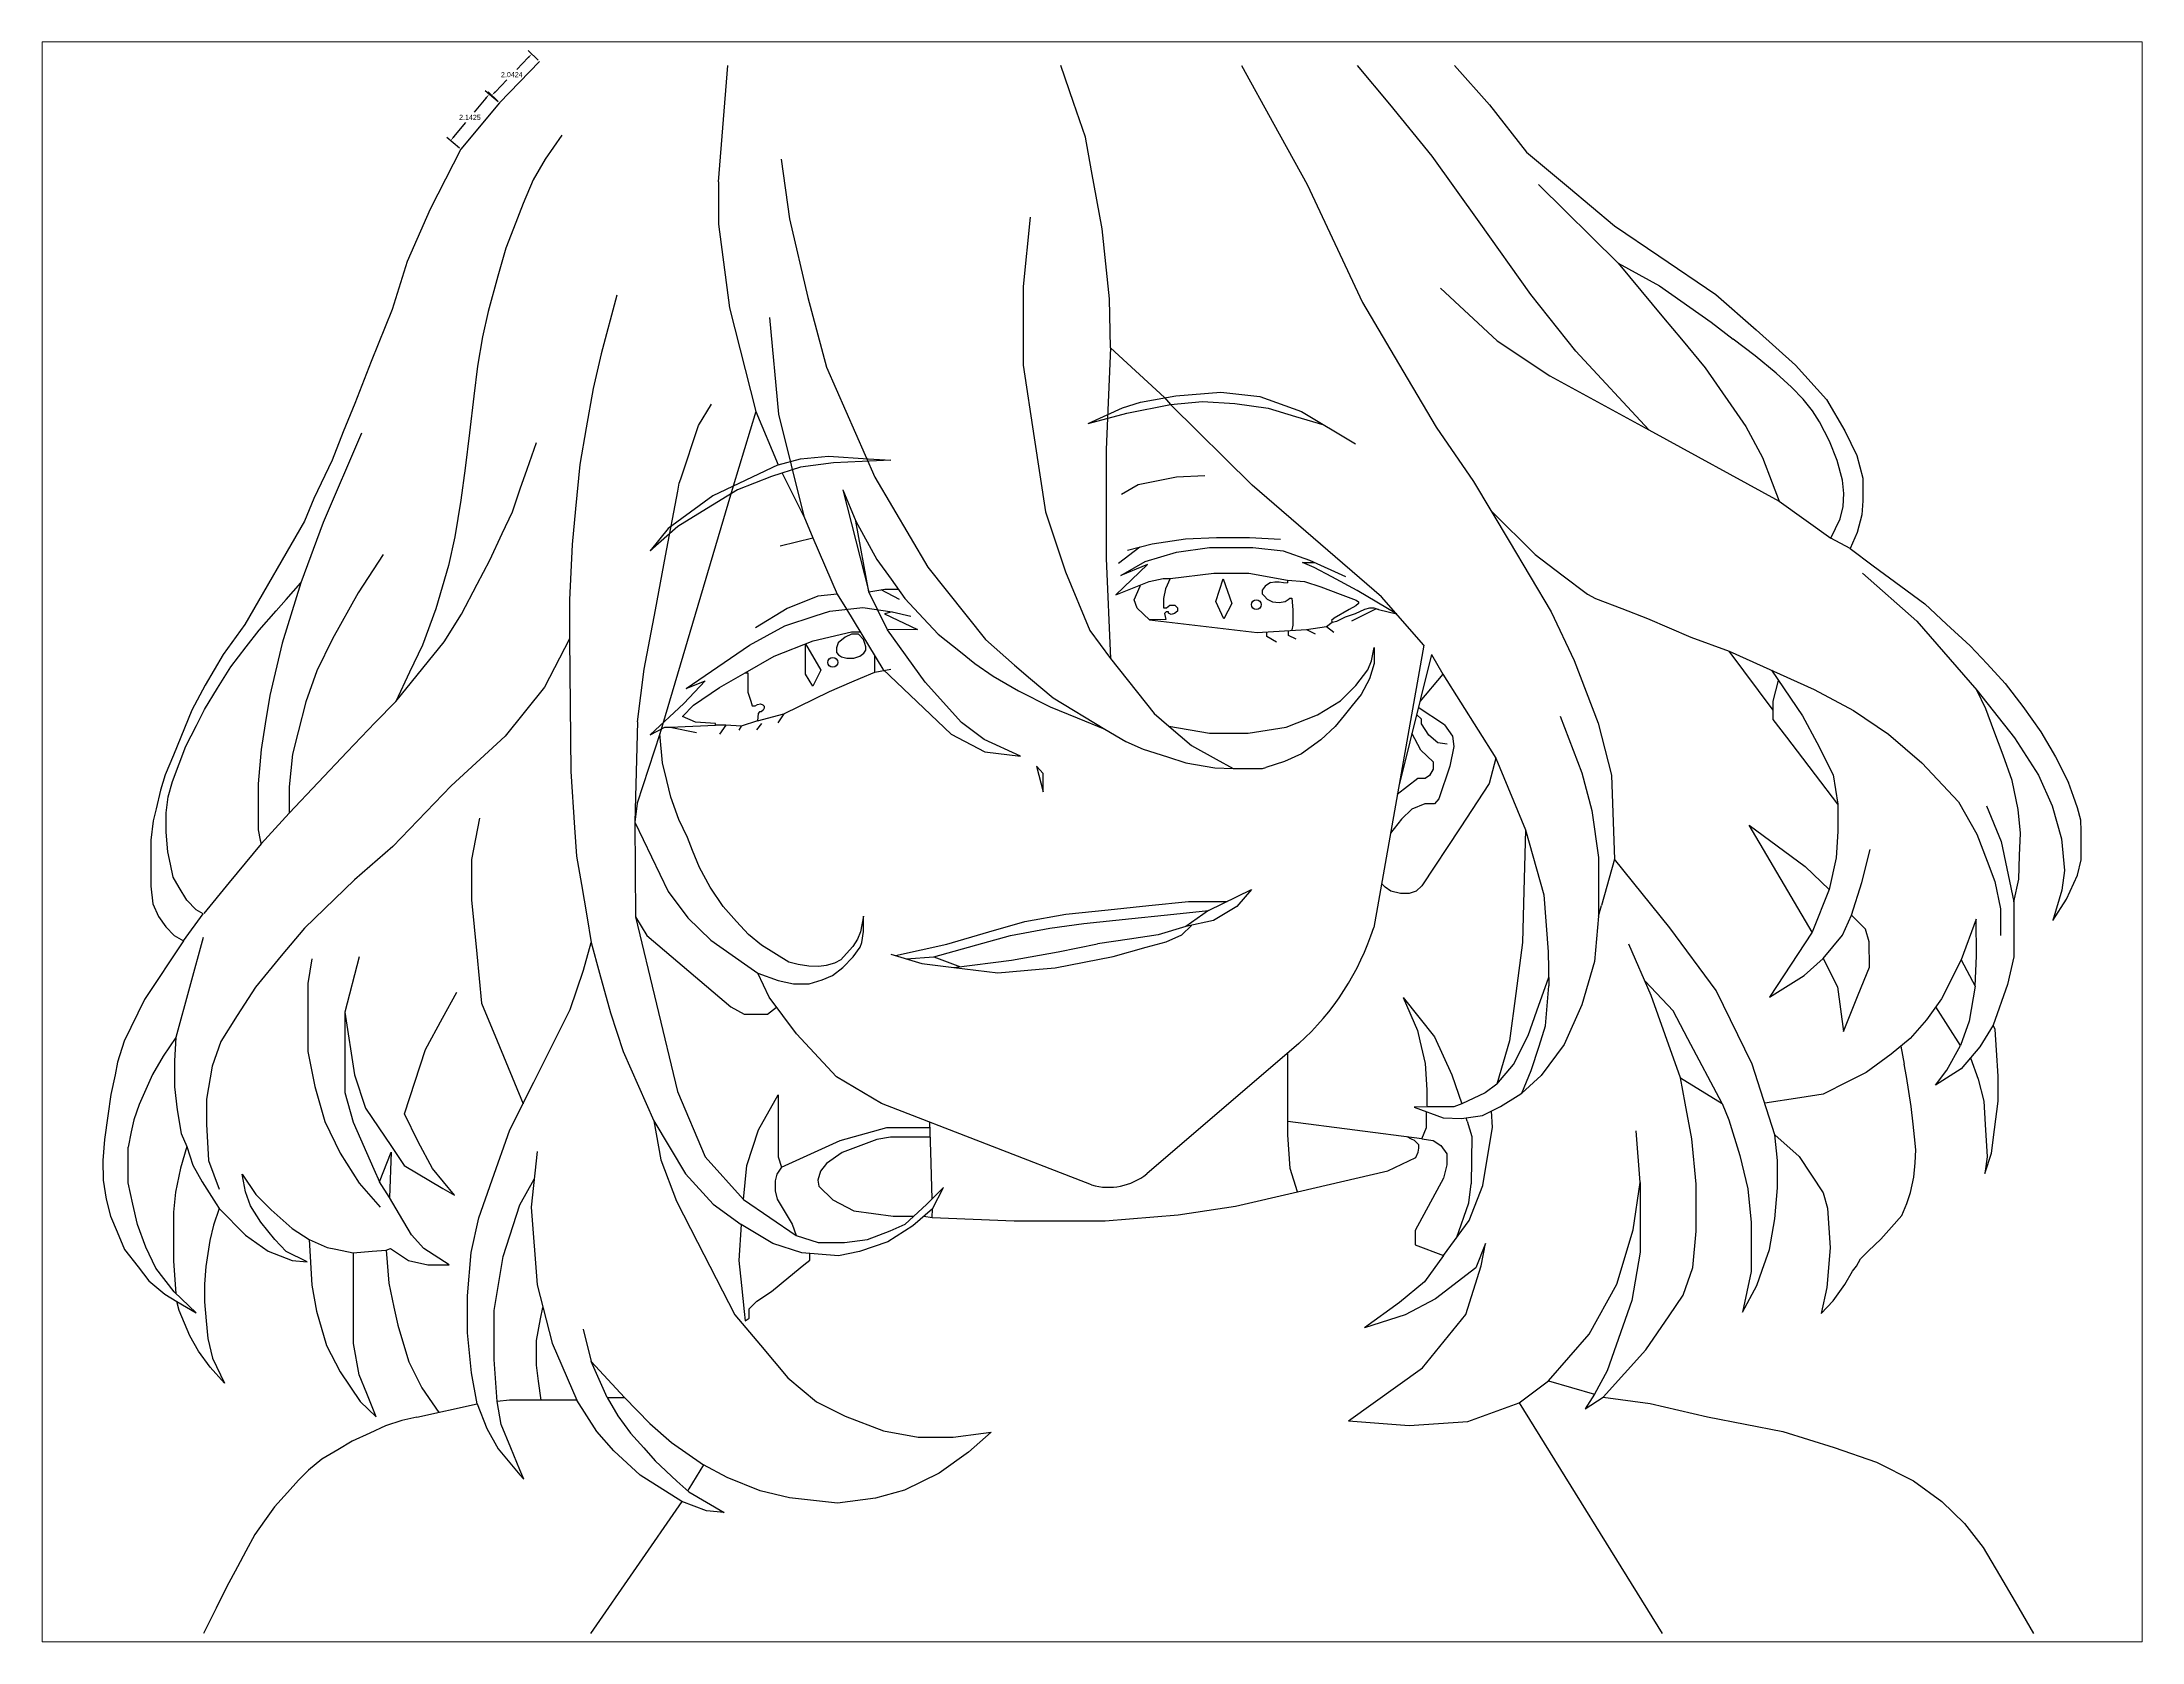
# Paper-space layout 'Layout2' of a CAD drawing. Header units: inches. Extents: x 1.05 to 9.45, y 0.8 to 7.2.
# The model-space entities are those that its viewports show. They can reach past a viewport. Long polylines and large blocks are cut down to what shows.
import ezdxf

# ---------------------------------------------------------------- set-up
doc = ezdxf.new("R2010")
doc.units = ezdxf.units.IN
doc.header["$MEASUREMENT"] = 0
doc.styles.get("Standard").update_dxf_attribs({"font": 'arial.ttf'})
doc.dimstyles.get("Standard").update_dxf_attribs({"dimtxt": 0.18, "dimasz": 0.18, "dimexe": 0.18, "dimexo": 0.0625, "dimgap": 0.09, "dimtad": 0, "dimtih": 1, "dimtoh": 1, "dimdec": 4, "dimzin": 0, "dimdsep": 46, "dimtxsty": 'Standard', "dimcen": 0.09, "dimadec": 0, "dimazin": 0, "dimtfac": 1, "dimtdec": 4, "dimtofl": 0, "dimtmove": 0, "dimatfit": 3, "dimfxl": 1, "dimtolj": 1, "dimtzin": 0, "dimarcsym": 0})

# ---------------------------------------------------------------- blocks, each defined once
blk = doc.blocks.new('*D1')
at = {"color": 0, "lineweight": -2, "transparency": 16777216}
for p, q in [((15.362, 56.277), (14.954, 55.852)), ((15.715, 56.187), (15.357, 56.531)), ((14.196, 55.064), (14.604, 55.489)), ((14.299, 54.715), (13.941, 55.059))]:
    blk.add_line(p, q, dxfattribs=at)
at = {"color": 0, "transparency": 16777216}
for points in [[(15.34, 56.297), (15.384, 56.256), (15.487, 56.406)], [(14.174, 55.085), (14.217, 55.043), (14.071, 54.935)]]:
    blk.add_solid(points, dxfattribs=at)
at = {"layer": 'Defpoints', "color": 0, "transparency": 16777216}
for p in [(15.76, 56.143), (14.071, 54.935), (14.344, 54.671)]:
    blk.add_point(p, dxfattribs=at)
at = {"color": 0, "transparency": 16777216, "insert": (14.779, 55.67), "char_height": 0.18, "attachment_point": 5}
blk.add_mtext('\\A1;2.0424', dxfattribs=at)
blk = doc.blocks.new('*D2')
at = {"color": 0, "lineweight": -2, "transparency": 16777216}
for p, q in [((13.862, 54.838), (13.443, 54.335)), ((14.296, 54.711), (13.838, 55.092)), ((12.722, 53.468), (13.141, 53.971)), ((12.927, 53.064), (12.469, 53.444))]:
    blk.add_line(p, q, dxfattribs=at)
at = {"color": 0, "transparency": 16777216}
for points in [[(13.839, 54.858), (13.885, 54.819), (13.977, 54.977)], [(12.699, 53.487), (12.745, 53.448), (12.607, 53.329)]]:
    blk.add_solid(points, dxfattribs=at)
at = {"layer": 'Defpoints', "color": 0, "transparency": 16777216}
for p in [(14.344, 54.671), (12.607, 53.329), (12.975, 53.024)]:
    blk.add_point(p, dxfattribs=at)
at = {"color": 0, "transparency": 16777216, "insert": (13.292, 54.153), "char_height": 0.18, "attachment_point": 5}
blk.add_mtext('\\A1;2.1425', dxfattribs=at)

msp = doc.modelspace()

# ---------------------------------------------------------------- linework, layer by layer
for p, q in [((15.76028, 56.14325), (14.34428, 54.67145)), ((22.11616, 51.86545), (22.44799, 55.99984)), ((34.72429, 54.68598), (34.27507, 55.99984)), ((40.69304, 55.99984), (41.8365, 53.91737)), ((45.95261, 54.61673), (44.81331, 55.99984)), ((48.24925, 55.99984), (49.49999, 54.60054)), ((14.34428, 54.67145), (12.97479, 53.0238)), ((35.14652, 53.45105), (34.72429, 54.68598)), ((47.46467, 52.78106), (45.95261, 54.61673)), ((49.49999, 54.60054), (50.80857, 52.92285)), ((41.8365, 53.91737), (43.01841, 51.76488)), ((12.97479, 53.0238), (11.87477, 50.89593)), ((16.55149, 53.51847), (15.96177, 52.66712)), ((35.36678, 52.25841), (35.14652, 53.45105)), ((15.96177, 52.66712), (15.53758, 51.93883)), ((24.34293, 52.67348), (24.64092, 50.54623)), ((35.74816, 50.19328), (35.36678, 52.25841)), ((49.1291, 50.44245), (47.46467, 52.78106)), ((50.80857, 52.92285), (52.29918, 51.67337)), ((15.53758, 51.93883), (15.18129, 51.09892)), ((22.11616, 51.86545), (22.1155, 50.35895)), ((43.01841, 51.76488), (44.9842, 47.57765)), ((51.23725, 51.76926), (54.07148, 48.97195)), ((52.29918, 51.67337), (53.93888, 50.29891)), ((11.87477, 50.89593), (11.06931, 49.03294)), ((15.18129, 51.09892), (14.83359, 50.20634)), ((14.83359, 50.20634), (14.56225, 49.50977)), ((22.1155, 50.35895), (22.50807, 47.38538)), ((24.64092, 50.54623), (25.29021, 47.7572)), ((33.18826, 50.61572), (32.93757, 48.14595)), ((35.99985, 47.707), (35.74816, 50.19328)), ((50.96337, 47.86518), (49.1291, 50.44245)), ((53.93888, 50.29891), (55.50773, 49.23449)), ((14.56225, 49.50977), (14.28561, 48.51425)), ((55.50773, 49.23449), (57.53268, 47.86063)), ((11.06931, 49.03294), (10.52614, 47.33476)), ((14.28561, 48.51425), (13.93708, 47.26005)), ((54.07148, 48.97195), (55.53992, 48.17292)), ((54.07148, 48.97195), (55.68192, 47.03793)), ((18.50424, 47.84579), (17.95407, 45.7511)), ((25.29021, 47.7572), (25.95477, 45.2854)), ((32.93757, 48.14595), (32.93757, 45.35403)), ((47.75405, 48.08348), (49.77207, 46.22174)), ((52.56098, 45.85306), (50.96337, 47.86518)), ((55.53992, 48.17292), (57.36731, 46.88468)), ((57.53268, 47.86063), (58.97114, 46.60597)), ((10.52614, 47.33476), (9.78915, 45.48157)), ((13.93708, 47.26005), (13.74427, 46.36251)), ((22.50807, 47.38538), (23.44174, 43.71117)), ((23.92433, 47.05167), (24.25557, 43.61702)), ((36.03824, 45.9752), (35.99985, 47.707)), ((44.9842, 47.57765), (46.26155, 45.41831)), ((55.68192, 47.03793), (56.31366, 46.27926)), ((13.74427, 46.36251), (13.55989, 45.32081)), ((56.31366, 46.27926), (57.15895, 45.26412)), ((57.36731, 46.88468), (58.14961, 46.27564)), ((58.93505, 45.68463), (58.14961, 46.27564)), ((58.97114, 46.60597), (60.36218, 45.35284)), ((17.95407, 45.7511), (17.66269, 44.52512)), ((36.03824, 45.9752), (35.88663, 42.35969)), ((36.03824, 45.9752), (37.95552, 44.20819)), ((49.77207, 46.22174), (51.63485, 44.98059)), ((55.15239, 43.05756), (52.56098, 45.85306)), ((59.68078, 45.0698), (58.93505, 45.68463)), ((9.78915, 45.48157), (9.19915, 43.998)), ((13.55989, 45.32081), (13.43021, 44.25107)), ((25.95477, 45.2854), (27.6757, 41.37792)), ((32.93757, 45.35403), (33.33152, 42.77687)), ((46.26155, 45.41831), (47.5984, 43.1584)), ((51.63485, 44.98059), (55.15239, 43.05756)), ((57.15895, 45.26412), (58.07185, 43.94054)), ((60.22021, 44.57027), (59.68078, 45.0698)), ((60.36218, 45.35284), (61.45908, 44.1349)), ((9.19915, 43.998), (8.79537, 42.98269)), ((13.43021, 44.25107), (13.27275, 42.95227)), ((17.66269, 44.52512), (17.42022, 43.1234)), ((36.46045, 43.83432), (37.1097, 44.03496)), ((37.1097, 44.03496), (38.35693, 44.26976)), ((37.95552, 44.20819), (38.17105, 43.95882)), ((38.17105, 43.95882), (39.30673, 44.06959)), ((38.35693, 44.26976), (39.96006, 44.39201)), ((39.30673, 44.06959), (40.45527, 43.99453)), ((39.96006, 44.39201), (41.34441, 44.24578)), ((41.34441, 44.24578), (42.81879, 43.70585)), ((60.63284, 44.14156), (60.22021, 44.57027)), ((60.96995, 43.72902), (60.63284, 44.14156)), ((61.45908, 44.1349), (62.12088, 43.02025)), ((21.41045, 43.21446), (21.87111, 43.96475)), ((23.44174, 43.71117), (22.6412, 41.05994)), ((23.44174, 43.71117), (24.23467, 41.81803)), ((24.25557, 43.61702), (25.14577, 39.99615)), ((35.24738, 43.27936), (36.46045, 43.83432)), ((35.24738, 43.27936), (36.61737, 43.64961)), ((36.61737, 43.64961), (38.17105, 43.95882)), ((41.07325, 41.08879), (38.17105, 43.95882)), ((40.45527, 43.99453), (41.64357, 43.82676)), ((41.64357, 43.82676), (42.61099, 43.53537)), ((42.61099, 43.53537), (43.60896, 43.23478)), ((42.81879, 43.70585), (44.74336, 42.55851)), ((58.07185, 43.94054), (58.59709, 43.17902)), ((61.21993, 43.34422), (60.96995, 43.72902)), ((61.56533, 42.6537), (61.21993, 43.34422)), ((9.4372, 42.9351), (8.07737, 39.76396)), ((8.79537, 42.98269), (8.3975, 41.98226)), ((13.27275, 42.95227), (13.12027, 41.69443)), ((15.3233, 41.66279), (15.6512, 42.61074)), ((17.42022, 43.1234), (17.19683, 41.83197)), ((20.7777, 41.32325), (21.41045, 43.21446)), ((33.33152, 42.77687), (33.73371, 40.1458)), ((47.5984, 43.1584), (48.92965, 41.22816)), ((55.15239, 43.05756), (59.78701, 40.52382)), ((58.59709, 43.17902), (59.1913, 42.07817)), ((61.83925, 41.96707), (61.56533, 42.6537)), ((62.12088, 43.02025), (62.53954, 42.14752)), ((8.3975, 41.98226), (7.75499, 40.61944)), ((17.19683, 41.83197), (17.044, 40.24859)), ((24.23467, 41.81803), (21.9201, 40.71688)), ((24.23467, 41.81803), (25.02825, 42.03163)), ((25.02825, 42.03163), (26.02804, 42.12637)), ((26.20162, 41.88349), (25.02993, 41.72735)), ((26.02804, 42.12637), (27.43407, 42.03095)), ((28.23826, 41.97638), (26.20162, 41.88349)), ((27.43407, 42.03095), (28.23826, 41.97638)), ((35.88663, 42.35969), (35.88663, 41.0198)), ((59.1913, 42.07817), (59.5388, 41.17146)), ((62.02968, 41.26531), (61.83925, 41.96707)), ((62.53954, 42.14752), (62.75166, 41.33987)), ((13.12027, 41.69443), (12.96807, 40.55586)), ((15.07982, 40.95893), (15.3233, 41.66279)), ((22.6412, 41.05994), (20.03024, 32.26051)), ((20.67076, 40.87963), (20.72436, 41.16384)), ((20.72436, 41.16384), (20.7777, 41.32325)), ((23.99711, 41.40641), (22.79834, 40.92834)), ((25.02993, 41.72735), (23.99711, 41.40641)), ((25.14577, 39.99615), (24.38088, 41.52566)), ((27.6757, 41.37792), (29.54711, 38.18566)), ((35.88663, 41.0198), (35.89014, 38.4927)), ((36.43317, 40.77785), (37.02117, 41.11689)), ((37.02117, 41.11689), (38.3781, 41.38812)), ((38.3781, 41.38812), (39.39389, 41.43681)), ((45.65804, 37.12783), (41.07325, 41.08879)), ((48.92965, 41.22816), (50.196, 39.10321)), ((59.5388, 41.17146), (59.78701, 40.52382)), ((62.07742, 40.7968), (62.02968, 41.26531)), ((62.75166, 41.33987), (62.75166, 40.53223)), ((7.75499, 40.61944), (7.41883, 39.81428)), ((12.96807, 40.55586), (12.75048, 39.26397)), ((14.79802, 40.14426), (15.07982, 40.95893)), ((20.23711, 38.58054), (20.67076, 40.87963)), ((21.9201, 40.71688), (20.33425, 39.55018)), ((22.79834, 40.92834), (21.53888, 40.15527)), ((26.53117, 40.92975), (27.45676, 37.30559)), ((26.53117, 40.92975), (26.99186, 39.81848)), ((59.78701, 40.52382), (61.62038, 39.21178)), ((61.94853, 39.89293), (62.05071, 40.33759)), ((62.05071, 40.33759), (62.07742, 40.7968)), ((62.75166, 40.53223), (62.72151, 40.034)), ((7.41883, 39.81428), (5.29679, 36.13962)), ((8.07737, 39.76396), (7.28833, 37.62217)), ((14.43992, 39.37921), (14.79802, 40.14426)), ((17.044, 40.24859), (16.92227, 38.98739)), ((20.67559, 39.62537), (19.69552, 38.7577)), ((20.33425, 39.55018), (19.69552, 38.7577)), ((21.53888, 40.15527), (20.67559, 39.62537)), ((25.14577, 39.99615), (25.46477, 39.22104)), ((26.99186, 39.81848), (27.7424, 38.4579)), ((27.45676, 37.30559), (26.99186, 39.81848)), ((33.73371, 40.1458), (34.44175, 38.01628)), ((49.56282, 40.16568), (51.11417, 38.62965)), ((61.62038, 39.21178), (61.78491, 39.55331)), ((61.78491, 39.55331), (61.94853, 39.89293)), ((62.72151, 40.034), (62.55065, 39.41417)), ((12.75048, 39.26397), (12.53124, 38.24141)), ((13.99826, 38.43564), (14.43992, 39.37921)), ((16.92227, 38.98739), (16.83158, 37.01937)), ((24.30858, 38.93514), (25.46477, 39.22104)), ((25.46477, 39.22104), (26.33242, 37.22688)), ((36.32422, 38.32503), (37.07827, 38.89794)), ((36.63988, 38.7884), (37.51667, 39.00747)), ((37.51667, 39.00747), (38.69854, 39.18478)), ((38.38059, 38.70971), (39.56045, 38.88049)), ((38.69854, 39.18478), (39.80727, 39.23272)), ((39.56045, 38.88049), (41.09834, 38.88049)), ((39.80727, 39.23272), (40.96948, 39.23272)), ((40.96948, 39.23272), (42.07443, 39.17212)), ((41.09834, 38.88049), (42.17241, 38.76663)), ((50.196, 39.10321), (51.69239, 36.59223)), ((62.30384, 38.83861), (61.62038, 39.21178)), ((62.55065, 39.41417), (62.30384, 38.83861)), ((62.30384, 38.83861), (63.12366, 38.23165)), ((10.20744, 38.62999), (9.32258, 37.26554)), ((12.53124, 38.24141), (12.07636, 36.69813)), ((13.54675, 37.57215), (13.99826, 38.43564)), ((19.87702, 36.67144), (20.23711, 38.58054)), ((27.7424, 38.4579), (28.2475, 37.75015)), ((29.54711, 38.18566), (31.59893, 35.613)), ((35.89014, 38.4927), (36.03736, 34.93877)), ((36.2243, 37.19708), (37.3472, 38.27869)), ((36.4033, 37.88834), (37.26582, 38.38441)), ((37.3472, 38.27869), (36.4033, 37.88834)), ((37.26582, 38.38441), (38.38059, 38.70971)), ((42.17241, 38.76663), (43.10817, 38.43443)), ((43.27593, 38.16693), (42.85651, 38.34585)), ((42.85651, 38.34585), (43.30051, 38.34585)), ((43.10817, 38.43443), (44.38203, 37.84773)), ((43.89807, 37.83256), (43.27593, 38.16693)), ((51.11417, 38.62965), (52.06857, 37.90584)), ((63.12366, 38.23165), (64.10807, 37.50284)), ((7.28833, 37.62217), (6.62291, 35.48524)), ((6.768, 37.03426), (7.28833, 37.62217)), ((12.99013, 36.50766), (13.54675, 37.57215)), ((27.45676, 37.30559), (28.02367, 37.39775)), ((27.7679, 36.67495), (27.45676, 37.30559)), ((28.54846, 37.0306), (27.89621, 37.37703)), ((28.02367, 37.39775), (28.49899, 37.39775)), ((28.2475, 37.75015), (28.73686, 37.06444)), ((34.44175, 38.01628), (35.30333, 35.92808)), ((36.2243, 37.19708), (37.41456, 37.67759)), ((36.87663, 37.02685), (37.08746, 37.50864)), ((37.08746, 37.50864), (37.10707, 37.55345)), ((37.41456, 37.67759), (37.91288, 37.77556)), ((37.91288, 37.77556), (38.15796, 37.77556)), ((37.99457, 37.40815), (37.92009, 37.07218)), ((38.15796, 37.77556), (37.99457, 37.40815)), ((38.15796, 37.77556), (39.71081, 37.97098)), ((39.71081, 37.97098), (40.95577, 37.97098)), ((39.7829, 36.95985), (40.04184, 37.76858)), ((40.04184, 37.76858), (40.34395, 36.89514)), ((40.95577, 37.97098), (42.32361, 37.72418)), ((41.52792, 37.50118), (41.42972, 37.36686)), ((41.42972, 37.36686), (41.42972, 37.23255)), ((41.72434, 37.63283), (41.52792, 37.50118)), ((41.72434, 37.63283), (41.88025, 37.65598)), ((41.88025, 37.65598), (42.03233, 37.65598)), ((42.03233, 37.65598), (42.18764, 37.63658)), ((42.18764, 37.63658), (42.33001, 37.6285)), ((42.32361, 37.72418), (42.9285, 37.66987)), ((42.32361, 37.72418), (42.33001, 37.6285)), ((42.9285, 37.66987), (43.50321, 37.48694)), ((43.50321, 37.48694), (44.19873, 37.22352)), ((44.79856, 37.34859), (43.89807, 37.83256)), ((46.18947, 36.51972), (44.79856, 37.34859)), ((52.06857, 37.90584), (52.97364, 37.21943)), ((62.74869, 37.97247), (64.67081, 36.25911)), ((64.10807, 37.50284), (64.95133, 36.87852)), ((5.80406, 35.94514), (6.4141, 36.6344)), ((6.4141, 36.6344), (6.768, 37.03426)), ((9.32258, 37.26554), (8.41772, 35.63934)), ((12.07636, 36.69813), (11.60511, 35.41414)), ((16.83158, 37.01937), (16.83158, 35.63202)), ((19.47922, 34.56236), (19.87702, 36.67144)), ((24.55447, 36.70995), (23.43382, 36.03148)), ((25.64279, 37.15149), (24.55447, 36.70995)), ((25.55577, 36.44836), (26.07838, 36.6188)), ((26.33242, 37.22688), (25.64279, 37.15149)), ((26.07838, 36.6188), (27.24592, 36.75075)), ((26.33242, 37.22688), (26.66215, 36.68477)), ((26.66215, 36.68477), (27.9561, 34.55738)), ((27.24592, 36.75075), (28.28987, 36.59915)), ((28.12292, 35.95535), (27.7679, 36.67495)), ((28.28987, 36.59915), (28.00881, 36.52781)), ((28.28987, 36.59915), (28.95016, 36.44309)), ((28.73686, 37.06444), (29.40402, 36.35707)), ((36.98327, 36.71974), (36.87663, 37.02685)), ((37.42492, 36.30629), (36.98327, 36.71974)), ((37.92009, 37.07218), (37.92009, 36.73503)), ((37.92009, 36.73503), (38.03253, 36.73503)), ((38.01004, 36.59376), (37.95864, 36.53275)), ((38.10321, 36.59376), (38.01004, 36.59376)), ((38.03253, 36.73503), (38.14176, 36.83457)), ((38.10321, 36.55201), (38.10321, 36.59376)), ((38.19317, 36.50064), (38.10321, 36.55201)), ((38.14176, 36.83457), (38.32489, 36.83457)), ((38.42127, 36.61623), (38.31525, 36.53917)), ((38.32489, 36.83457), (38.42127, 36.74146)), ((38.42127, 36.74146), (38.42127, 36.61623)), ((40.06342, 36.3452), (39.7829, 36.95985)), ((40.34395, 36.89514), (40.06342, 36.3452)), ((41.42972, 37.23255), (41.50208, 37.1499)), ((41.50208, 37.1499), (41.59911, 37.03906)), ((41.59911, 37.03906), (41.78637, 36.94843)), ((41.78637, 36.94843), (42.02397, 36.92992)), ((42.02397, 36.92992), (42.24308, 36.96439)), ((42.24308, 36.96439), (42.34654, 37.03536)), ((42.34654, 37.03536), (42.40752, 37.07719)), ((42.40752, 37.07719), (42.47841, 37.07719)), ((42.47841, 37.07719), (42.47841, 37.07719)), ((42.47841, 37.07719), (42.5094, 36.66038)), ((42.5094, 36.66038), (42.5094, 36.41294)), ((44.518, 36.67294), (43.97917, 36.37281)), ((44.19873, 37.22352), (44.76567, 37.00881)), ((44.3852, 36.41619), (44.7451, 36.54069)), ((44.75151, 36.803), (44.518, 36.67294)), ((45.4725, 36.7044), (44.59582, 36.26544)), ((44.7451, 36.54069), (45.07039, 36.68826)), ((44.8406, 36.88916), (44.75151, 36.803)), ((44.76567, 37.00881), (44.8406, 36.95522)), ((44.8406, 36.95522), (44.8406, 36.88916)), ((45.07039, 36.68826), (45.24341, 36.73437)), ((45.24341, 36.73437), (45.39014, 36.73437)), ((45.39014, 36.73437), (45.55485, 36.67442)), ((45.55485, 36.67442), (45.4725, 36.7044)), ((45.55485, 36.67442), (46.18947, 36.51972)), ((47.16368, 35.40854), (45.65804, 37.12783)), ((51.69239, 36.59223), (52.50315, 34.86627)), ((52.97364, 37.21943), (53.25646, 37.0723)), ((53.25646, 37.0723), (54.1912, 36.71573)), ((54.1912, 36.71573), (55.11348, 36.36391)), ((64.95133, 36.87852), (65.73109, 36.15569)), ((5.29679, 36.13962), (4.53104, 35.08416)), ((5.35075, 35.356), (5.80406, 35.94514)), ((12.37528, 35.52578), (12.99013, 36.50766)), ((23.21422, 35.41457), (24.47593, 36.09619)), ((24.47593, 36.09619), (25.55577, 36.44836)), ((25.4766, 35.56557), (26.83733, 35.88891)), ((26.83733, 35.80594), (26.61369, 35.69418)), ((26.83733, 35.88891), (27.14622, 35.88891)), ((27.0904, 35.80594), (26.83733, 35.80594)), ((27.26684, 35.61442), (27.0904, 35.80594)), ((28.00881, 36.52781), (29.18215, 35.96599)), ((29.18215, 35.96599), (28.12292, 35.95535)), ((29.46373, 34.093), (28.12292, 35.95535)), ((29.40402, 36.35707), (29.92238, 35.80746)), ((29.92238, 35.80746), (30.71115, 35.17259)), ((35.30333, 35.92808), (36.03736, 34.93877)), ((38.0004, 36.32083), (37.42492, 36.30629)), ((37.42492, 36.30629), (41.24927, 35.86359)), ((37.95864, 36.53275), (38.0004, 36.32083)), ((38.31525, 36.53917), (38.19317, 36.50064)), ((41.24927, 35.86359), (42.99537, 35.96392)), ((41.59482, 35.71424), (41.59482, 35.88345)), ((42.36021, 35.75143), (42.36021, 35.92743)), ((42.47689, 35.95713), (42.47215, 35.93386)), ((42.5094, 36.11668), (42.47689, 35.95713)), ((42.5094, 36.41294), (42.5094, 36.11668)), ((42.99537, 35.96392), (43.70968, 36.07503)), ((42.99537, 35.96392), (43.30366, 35.81783)), ((43.70968, 36.07503), (43.91458, 36.22251)), ((43.70968, 36.07503), (43.97369, 35.87713)), ((43.97917, 36.37281), (43.89267, 36.2828)), ((43.89267, 36.2828), (43.91458, 36.22251)), ((43.91458, 36.22251), (44.07838, 36.26401)), ((44.07838, 36.26401), (44.3852, 36.41619)), ((55.11348, 36.36391), (56.64759, 35.69423)), ((64.67081, 36.25911), (66.80073, 33.81888)), ((65.73109, 36.15569), (66.56081, 35.38654)), ((4.53104, 35.08416), (3.88561, 33.99529)), ((4.7981, 34.63778), (5.35075, 35.356)), ((6.62291, 35.48524), (6.1862, 33.6278)), ((8.41772, 35.63934), (7.85967, 34.49958)), ((10.66465, 33.41539), (12.37528, 35.52578)), ((11.60511, 35.41414), (11.1502, 34.44732)), ((16.83158, 35.63202), (15.93614, 33.91611)), ((16.83158, 35.63202), (16.87602, 30.93017)), ((20.97498, 33.86956), (23.21422, 35.41457)), ((24.09496, 35.0185), (25.4766, 35.56557)), ((25.20541, 34.3772), (25.20541, 35.4582)), ((25.20541, 35.4582), (25.75759, 34.51962)), ((26.3724, 35.50007), (26.31482, 35.3215)), ((26.31482, 35.3215), (26.31482, 35.15528)), ((26.31482, 35.15528), (26.3795, 35.06986)), ((26.61369, 35.69418), (26.3724, 35.50007)), ((26.3795, 35.06986), (26.48806, 34.99137)), ((27.13484, 35.01907), (27.28036, 35.12296)), ((27.31039, 35.47618), (27.26684, 35.61442)), ((27.28036, 35.12296), (27.34966, 35.23608)), ((27.34966, 35.35151), (27.31039, 35.47618)), ((27.34966, 35.23608), (27.34966, 35.35151)), ((30.71115, 35.17259), (31.22647, 34.7578)), ((31.59893, 35.613), (32.62484, 34.69952)), ((41.93765, 35.51768), (41.59482, 35.71424)), ((42.62863, 35.62658), (42.36021, 35.75143)), ((45.31151, 34.85659), (45.40048, 35.32547)), ((47.16368, 35.40854), (45.38704, 25.38853)), ((45.40048, 35.32547), (45.40048, 34.75957)), ((47.43429, 35.08123), (46.27536, 30.39854)), ((47.43429, 35.08123), (47.83854, 34.38679)), ((56.64759, 35.69423), (58.00332, 35.19503)), ((58.00332, 35.19503), (61.02146, 33.84238)), ((59.57459, 33.09819), (58.00332, 35.19503)), ((66.56081, 35.38654), (67.17595, 34.75377)), ((4.3326, 33.87919), (4.7981, 34.63778)), ((7.85967, 34.49958), (7.46276, 33.39876)), ((11.1502, 34.44732), (10.66465, 33.41539)), ((19.23846, 32.68483), (19.47922, 34.56236)), ((22.1512, 33.90623), (23.0621, 34.42747)), ((23.0621, 34.42747), (24.09496, 35.0185)), ((23.0621, 34.42747), (23.15498, 34.42747)), ((23.15498, 34.42747), (23.15498, 33.73843)), ((25.47259, 33.94996), (25.20541, 34.3772)), ((25.75759, 34.51962), (25.47259, 33.94996)), ((26.48806, 34.99137), (26.67517, 34.95212)), ((26.67517, 34.95212), (26.92464, 34.95212)), ((26.92464, 34.95212), (27.13484, 35.01907)), ((27.16614, 34.24262), (27.67052, 34.45735)), ((27.67052, 34.45735), (27.67052, 35.0269)), ((27.67052, 34.45735), (28.24167, 34.56373)), ((27.9561, 34.55738), (30.37599, 32.25469)), ((31.22647, 34.7578), (31.87347, 34.31119)), ((31.87347, 34.31119), (32.77283, 33.79435)), ((32.62484, 34.69952), (33.19488, 34.2204)), ((36.03736, 34.93877), (37.58421, 32.98753)), ((44.75338, 33.98348), (45.18209, 34.53322)), ((45.18209, 34.53322), (45.31151, 34.85659)), ((45.40048, 34.75957), (45.23871, 34.21793)), ((47.83854, 34.38679), (47.02022, 33.40816)), ((47.83854, 34.38679), (49.71942, 31.39306)), ((52.50315, 34.86627), (53.36193, 32.63598)), ((59.51239, 34.51871), (60.60877, 32.89911)), ((67.17595, 34.75377), (67.80902, 34.04572)), ((3.88561, 33.99529), (3.42061, 33.09772)), ((3.86805, 33.12217), (4.3326, 33.87919)), ((6.1862, 33.6278), (6.02381, 32.61866)), ((15.93614, 33.91611), (14.54025, 32.1832)), ((21.64189, 34.14215), (20.88648, 33.34169)), ((20.97498, 33.86956), (21.64189, 34.14215)), ((21.23293, 33.2804), (22.1512, 33.90623)), ((23.15498, 33.73843), (23.26214, 33.42069)), ((24.43686, 32.97164), (26.05638, 33.77015)), ((26.05638, 33.77015), (26.85595, 34.11056)), ((26.85595, 34.11056), (27.16614, 34.24262)), ((29.46373, 34.093), (30.75323, 32.66891)), ((32.77283, 33.79435), (33.90245, 33.22253)), ((33.19488, 34.2204), (34.00627, 33.53841)), ((44.20334, 33.43376), (44.75338, 33.98348)), ((44.93943, 33.66012), (44.62396, 33.27207)), ((45.23871, 34.21793), (44.93943, 33.66012)), ((59.57459, 33.4268), (59.75439, 34.16121)), ((61.02146, 33.84238), (62.41928, 33.08692)), ((66.80073, 33.81888), (68.13716, 32.11911)), ((67.12839, 33.15418), (66.80073, 33.81888)), ((67.80902, 34.04572), (68.43361, 33.23256)), ((3.42061, 33.09772), (2.76196, 31.50302)), ((3.58045, 32.55573), (3.86805, 33.12217)), ((7.46276, 33.39876), (7.19449, 32.33587)), ((9.9311, 32.66282), (10.66465, 33.41539)), ((20.88648, 33.34169), (19.69422, 32.23197)), ((20.83999, 32.8734), (21.23293, 33.2804)), ((21.30795, 32.67704), (20.83999, 32.8734)), ((23.26214, 33.42069), (23.31666, 33.25905)), ((23.31666, 33.25905), (23.42289, 33.25905)), ((23.42289, 33.25905), (23.50506, 33.30287)), ((23.50506, 33.30287), (23.60859, 33.32496)), ((23.52578, 32.98722), (23.50833, 32.72345)), ((23.50833, 32.72345), (24.43686, 32.97164)), ((23.57725, 33.03867), (23.52578, 32.98722)), ((23.63991, 33.03867), (23.57725, 33.03867)), ((23.60859, 33.32496), (23.69363, 33.29812)), ((23.70929, 33.10353), (23.63991, 33.03867)), ((23.69363, 33.29812), (23.73839, 33.24444)), ((23.73839, 33.17063), (23.70929, 33.10353)), ((23.73839, 33.24444), (23.73839, 33.17063)), ((24.43686, 32.97164), (24.22092, 32.65871)), ((33.90245, 33.22253), (34.86097, 32.83087)), ((34.00627, 33.53841), (35.83835, 32.4315)), ((34.86097, 32.83087), (35.83835, 32.4315)), ((37.58421, 32.98753), (38.10702, 32.53964)), ((42.2782, 32.50407), (43.39446, 32.94062)), ((43.39446, 32.94062), (44.20334, 33.43376)), ((44.33197, 32.91291), (44.01482, 32.5228)), ((44.62396, 33.27207), (44.33197, 32.91291)), ((47.08151, 32.78745), (46.90631, 32.94792)), ((47.90466, 32.58059), (46.96798, 33.19709)), ((52.00587, 32.88883), (52.77992, 30.88229)), ((59.57459, 32.76958), (59.57459, 33.4268)), ((60.60877, 32.89911), (61.12469, 31.95426)), ((62.41928, 33.08692), (63.66812, 32.25102)), ((67.41169, 32.3823), (67.12839, 33.15418)), ((68.43361, 33.23256), (69.07576, 32.33787)), ((3.20751, 31.82122), (3.58045, 32.55573)), ((6.02381, 32.61866), (5.87684, 31.7053)), ((7.19449, 32.33587), (6.99264, 31.53612)), ((8.93831, 31.61842), (9.9311, 32.66282)), ((14.54025, 32.1832), (12.63071, 30.4161)), ((19.23846, 32.68483), (19.15265, 29.12965)), ((20.03024, 32.26051), (19.23354, 29.8054)), ((19.69422, 32.23197), (20.21299, 32.50485)), ((20.12481, 31.23145), (20.03024, 32.26051)), ((20.21299, 32.50485), (20.40412, 32.50485)), ((20.40412, 32.50485), (22.01503, 32.56818)), ((20.40412, 32.50485), (21.33244, 32.30474)), ((22.01503, 32.6322), (21.30795, 32.67704)), ((22.01503, 32.56818), (22.01503, 32.6322)), ((22.37425, 32.56818), (22.01503, 32.56818)), ((22.37425, 32.56818), (22.14977, 32.24593)), ((22.92523, 32.53962), (22.37425, 32.56818)), ((22.92523, 32.53962), (22.8436, 32.3887)), ((23.50833, 32.72345), (22.92523, 32.53962)), ((23.6517, 32.62936), (23.46396, 32.40501)), ((30.37599, 32.25469), (31.57081, 31.62726)), ((31.54975, 32.06143), (30.75323, 32.66891)), ((35.83835, 32.4315), (36.58445, 31.98487)), ((38.10702, 32.53964), (39.55045, 32.28194)), ((38.10702, 32.53964), (38.91979, 31.84335)), ((39.55045, 32.28194), (40.92579, 32.28194)), ((40.92579, 32.28194), (42.2782, 32.50407)), ((44.01482, 32.5228), (43.5077, 32.05135)), ((47.06377, 31.67836), (46.74281, 32.2873)), ((47.08151, 32.62147), (47.08151, 32.78745)), ((47.34722, 32.21207), (47.08151, 32.62147)), ((47.66828, 31.94652), (47.34722, 32.21207)), ((47.90466, 32.58059), (48.1798, 32.18462)), ((48.1798, 32.18462), (48.23273, 31.81498)), ((53.36193, 32.63598), (53.829, 30.79697)), ((60.05072, 32.14685), (59.57459, 32.76958)), ((60.62673, 31.39349), (60.05072, 32.14685)), ((63.66812, 32.25102), (64.84821, 31.2319)), ((67.73576, 31.49937), (67.41169, 32.3823)), ((68.13716, 32.11911), (68.99006, 30.79352)), ((69.07576, 32.33787), (69.59311, 31.44175)), ((2.76196, 31.50302), (2.47513, 30.80856)), ((2.96961, 31.19802), (3.20751, 31.82122)), ((5.87684, 31.7053), (5.77414, 30.48383)), ((6.87696, 29.44992), (8.93831, 31.61842)), ((6.99264, 31.53612), (6.87696, 30.38215)), ((32.84412, 31.46599), (31.54975, 32.06143)), ((31.57081, 31.62726), (32.84412, 31.46599)), ((36.58445, 31.98487), (37.19626, 31.71925)), ((37.19626, 31.71925), (38.06494, 31.44022)), ((38.06494, 31.44022), (38.70907, 31.23333)), ((38.91979, 31.84335), (39.78685, 31.36419)), ((39.78685, 31.36419), (40.39107, 31.03028)), ((42.82016, 31.55821), (42.2135, 31.27526)), ((43.5077, 32.05135), (42.82016, 31.55821)), ((47.49177, 31.26772), (47.06377, 31.67836)), ((47.98934, 31.89119), (47.66828, 31.94652)), ((48.23273, 31.81498), (48.09483, 31.11899)), ((49.71942, 31.39306), (49.49013, 30.49769)), ((49.71942, 31.39306), (50.77956, 28.84931)), ((61.07859, 30.8025), (60.62673, 31.39349)), ((61.12469, 31.95426), (61.70493, 30.80936)), ((68.06172, 30.61127), (67.73576, 31.49937)), ((69.59311, 31.44175), (70.06151, 30.53587)), ((2.47513, 30.80856), (2.30541, 30.25782)), ((2.57924, 30.02121), (2.73195, 30.57543)), ((2.73195, 30.57543), (2.96961, 31.19802)), ((16.87602, 30.93017), (17.00852, 28.93513)), ((20.27953, 30.60355), (20.12481, 31.23145)), ((20.42359, 30.01893), (20.27953, 30.60355)), ((33.40792, 31.11812), (33.645, 30.1982)), ((33.645, 30.85329), (33.40792, 31.11812)), ((33.645, 30.1982), (33.645, 30.85329)), ((38.70907, 31.23333), (39.74297, 31.05796)), ((39.74297, 31.05796), (40.39107, 31.03028)), ((40.39107, 31.03028), (41.44043, 31.03028)), ((41.44043, 31.03028), (41.55021, 31.06507)), ((42.2135, 31.27526), (41.55021, 31.06507)), ((46.9525, 30.67742), (46.22338, 30.10535)), ((47.20929, 30.67742), (46.9525, 30.67742)), ((47.37193, 30.78008), (47.20929, 30.67742)), ((47.49177, 31.01107), (47.37193, 30.78008)), ((47.49177, 31.26772), (47.49177, 31.01107)), ((48.09483, 31.11899), (47.70182, 29.9544)), ((52.77992, 30.88229), (53.1277, 29.54426)), ((53.829, 30.79697), (53.89984, 28.79314)), ((61.87072, 29.76646), (61.07859, 30.8025)), ((61.70493, 30.80936), (61.87072, 29.76646)), ((64.84821, 31.2319), (66.1566, 29.85341)), ((68.26763, 29.57781), (68.06172, 30.61127)), ((68.99006, 30.79352), (69.47749, 29.71106)), ((2.30541, 30.25782), (2.14999, 29.59722)), ((2.50576, 29.46099), (2.57924, 30.02121)), ((5.77414, 30.48383), (5.77414, 28.84893)), ((6.87696, 30.38215), (6.87696, 29.44992)), ((12.63071, 30.4161), (10.55005, 28.26272)), ((20.70767, 29.2193), (20.42359, 30.01893)), ((47.70182, 29.9544), (47.54324, 29.78212)), ((49.49013, 30.49769), (48.45406, 28.92749)), ((66.1566, 29.85341), (66.79891, 28.69475)), ((70.23547, 30.03702), (70.06151, 30.53587)), ((70.37553, 29.63537), (70.23547, 30.03702)), ((2.04904, 29.16811), (1.95752, 28.48715)), ((2.14999, 29.59722), (2.04904, 29.16811)), ((2.50576, 28.77006), (2.50576, 29.46099)), ((6.87696, 29.44992), (5.87297, 28.35815)), ((13.62874, 29.26976), (13.35033, 27.79899)), ((19.23354, 29.8054), (19.15265, 29.12965)), ((19.15265, 29.12965), (19.16898, 25.76562)), ((19.15265, 29.12965), (20.33257, 26.66934)), ((21.01789, 28.57644), (20.70767, 29.2193)), ((46.37799, 29.23773), (45.9803, 28.73441)), ((46.74343, 29.58228), (46.37799, 29.23773)), ((47.20539, 29.78212), (46.74343, 29.58228)), ((47.54324, 29.78212), (47.20539, 29.78212)), ((53.1277, 29.54426), (53.36867, 27.86976)), ((61.87072, 29.76646), (61.87072, 28.79814)), ((67.14957, 29.70757), (67.66748, 28.44032)), ((68.34893, 28.72991), (68.26763, 29.57781)), ((69.47749, 29.71106), (69.81354, 28.53781)), ((70.49096, 29.19958), (70.37553, 29.63537)), ((70.50915, 28.81684), (70.49096, 29.19958)), ((1.95752, 28.48715), (1.95752, 27.89851)), ((2.56795, 28.07177), (2.50576, 28.77006)), ((5.87297, 28.35815), (4.73958, 26.98255)), ((5.77414, 28.84893), (5.84723, 28.48596)), ((5.84723, 28.48596), (5.87297, 28.35815)), ((17.00852, 28.93513), (17.07586, 27.92113)), ((21.19997, 28.12408), (21.01789, 28.57644)), ((48.45406, 28.92749), (47.09615, 26.86953)), ((50.77956, 28.84931), (50.70592, 26.24148)), ((50.77956, 28.84931), (51.42429, 26.54468)), ((53.89984, 28.79314), (53.93453, 27.81162)), ((60.95859, 25.21905), (58.71777, 29.01891)), ((58.71777, 29.01891), (60.70352, 27.55334)), ((61.87072, 28.79814), (61.8137, 27.85754)), ((66.79891, 28.69475), (67.16554, 27.74434)), ((67.66748, 28.44032), (68.11395, 26.29847)), ((68.32379, 27.93708), (68.34893, 28.72991)), ((69.81354, 28.53781), (69.91324, 27.4041)), ((70.50915, 28.22353), (70.50915, 28.81684)), ((1.95752, 27.89851), (1.95752, 26.85887)), ((2.65844, 27.63392), (2.56795, 28.07177)), ((2.75298, 27.17647), (2.65844, 27.63392)), ((10.55005, 28.26272), (9.19127, 27.08184)), ((13.35033, 27.79899), (13.35033, 26.36798)), ((17.07586, 27.92113), (17.24876, 26.91137)), ((21.44385, 27.51822), (21.19997, 28.12408)), ((53.36867, 27.86976), (53.36867, 25.78953)), ((53.93453, 27.81162), (53.47509, 26.16982)), ((55.90676, 25.37614), (53.93453, 27.81162)), ((61.8137, 27.85754), (61.55694, 26.73169)), ((62.71808, 26.9821), (63.01752, 28.15852)), ((67.16554, 27.74434), (67.44427, 27.02178)), ((68.29716, 27.09693), (68.32379, 27.93708)), ((70.37209, 27.23814), (70.50915, 27.79389)), ((70.50915, 27.79389), (70.50915, 28.22353)), ((1.95752, 26.85887), (2.03664, 26.2317)), ((2.96946, 26.80789), (2.75298, 27.17647)), ((4.73958, 26.98255), (3.83793, 25.88821)), ((9.19127, 27.08184), (7.4168, 25.36628)), ((17.24876, 26.91137), (17.43916, 25.7994)), ((21.82781, 26.81316), (21.44385, 27.51822)), ((45.79805, 26.81917), (45.66092, 26.95334)), ((47.09615, 26.86953), (46.88801, 26.67925)), ((60.70352, 27.55334), (61.55694, 26.73169)), ((62.35293, 25.8284), (62.71808, 26.9821)), ((67.44427, 27.02178), (67.64804, 26.05245)), ((68.11395, 26.29847), (68.29716, 27.09693)), ((69.91324, 27.4041), (69.82365, 26.71202)), ((69.98248, 26.39553), (70.37209, 27.23814)), ((2.03664, 26.2317), (2.23461, 25.77329)), ((3.2353, 26.35529), (2.96946, 26.80789)), ((3.56899, 26.00955), (3.2353, 26.35529)), ((13.35033, 26.36798), (13.5378, 24.44601)), ((20.33257, 26.66934), (21.02808, 25.73465)), ((22.28567, 26.1325), (21.82781, 26.81316)), ((22.7615, 25.60144), (22.28567, 26.1325)), ((35.95499, 26.01534), (37.39752, 26.1663)), ((37.39752, 26.1663), (38.80886, 26.31401)), ((38.80886, 26.31401), (40.18663, 26.31401)), ((39.51758, 25.98835), (41.05055, 26.73451)), ((40.52236, 26.12783), (39.70247, 25.63934)), ((41.05055, 26.73451), (40.52236, 26.12783)), ((45.98804, 26.67925), (45.79805, 26.81917)), ((46.33803, 26.59264), (45.98804, 26.67925)), ((46.64468, 26.59264), (46.33803, 26.59264)), ((46.88801, 26.67925), (46.64468, 26.59264)), ((50.70592, 26.24148), (50.66678, 24.85518)), ((51.42429, 26.54468), (51.58385, 24.51716)), ((53.36867, 25.78953), (53.47509, 26.16982)), ((61.55694, 26.73169), (60.95859, 25.21905)), ((68.11395, 26.29847), (68.11395, 25.40681)), ((69.82365, 26.71202), (69.50345, 25.62952)), ((69.50345, 25.62952), (69.98248, 26.39553)), ((2.23461, 25.77329), (2.48908, 25.40537)), ((2.48908, 25.40537), (2.78882, 25.09987)), ((3.12237, 24.90776), (3.82339, 25.8683)), ((3.82339, 25.8683), (3.56899, 26.00955)), ((7.4168, 25.36628), (6.5933, 24.37679)), ((17.43916, 25.7994), (17.60183, 24.84941)), ((19.16898, 25.76562), (19.57449, 25.10244)), ((19.16898, 25.76562), (20.66104, 19.56462)), ((21.02808, 25.73465), (21.84462, 24.94063)), ((23.17957, 25.13486), (22.7615, 25.60144)), ((27.27254, 25.7899), (27.16427, 25.23585)), ((27.27254, 25.24451), (27.27254, 25.7899)), ((31.71371, 25.22744), (33.00227, 25.6022)), ((32.49366, 25.10647), (33.88076, 25.36229)), ((33.00227, 25.6022), (34.44926, 25.85776)), ((33.88076, 25.36229), (35.09115, 25.52326)), ((34.44926, 25.85776), (35.95499, 26.01534)), ((35.09115, 25.52326), (36.79103, 25.70187)), ((36.79103, 25.70187), (37.94556, 25.82318)), ((38.71899, 25.4171), (37.73274, 25.13012)), ((37.94556, 25.82318), (38.96519, 25.93031)), ((38.57263, 25.12417), (38.91028, 25.46033)), ((39.51758, 25.98835), (38.71899, 25.4171)), ((39.70247, 25.63934), (38.71899, 25.4171)), ((38.96519, 25.93031), (39.51758, 25.98835)), ((53.36867, 25.78953), (53.23203, 24.1782)), ((57.55174, 23.14271), (55.90676, 25.37614)), ((62.0349, 25.11029), (62.35293, 25.8284)), ((62.85363, 25.32692), (62.35293, 25.8284)), ((66.78054, 25.67817), (66.24781, 24.233)), ((66.786, 24.38515), (66.78054, 25.67817)), ((67.64804, 26.05245), (67.64804, 25.1055)), ((68.11395, 25.40681), (68.11395, 24.34515)), ((3.12237, 24.90776), (1.73868, 22.82793)), ((2.78882, 25.09987), (3.12237, 24.90776)), ((3.82243, 25.02464), (2.84958, 21.47555)), ((17.3194, 23.86789), (17.60183, 24.84941)), ((17.60183, 24.84941), (17.89717, 23.76658)), ((19.57449, 25.10244), (22.56052, 22.5725)), ((21.84462, 24.94063), (23.04737, 24.09146)), ((23.64029, 24.75856), (23.17957, 25.13486)), ((24.61417, 24.1602), (23.64029, 24.75856)), ((26.88709, 24.71211), (26.66621, 24.46539)), ((27.056, 24.97615), (26.88709, 24.71211)), ((26.90383, 24.34317), (27.15127, 24.68181)), ((27.16427, 25.23585), (27.056, 24.97615)), ((27.15127, 24.68181), (27.2119, 24.85062)), ((27.2119, 24.85062), (27.27254, 25.24451)), ((28.40539, 24.38544), (30.22374, 24.7941)), ((29.77126, 24.34769), (31.50388, 24.8306)), ((30.22374, 24.7941), (31.71371, 25.22744)), ((31.50388, 24.8306), (32.49366, 25.10647)), ((34.1824, 24.51837), (35.58036, 24.80619)), ((36.71159, 24.97644), (35.58036, 24.80619)), ((36.13631, 24.36075), (37.30306, 24.68379)), ((37.73274, 25.13012), (36.71159, 24.97644)), ((37.30306, 24.68379), (38.02003, 24.8823)), ((38.02003, 24.8823), (38.57263, 25.12417)), ((50.66678, 24.85518), (50.43009, 23.03675)), ((55.24137, 22.97269), (54.44226, 24.79514)), ((60.95859, 25.21905), (59.44373, 22.91317)), ((61.35132, 24.28415), (62.0349, 25.11029)), ((62.98058, 24.87165), (62.85363, 25.32692)), ((62.98782, 23.97563), (62.98058, 24.87165)), ((6.5933, 24.37679), (5.67429, 23.27254)), ((7.67578, 24.27634), (7.53264, 23.39416)), ((9.35352, 24.34575), (8.85398, 22.37992)), ((13.5378, 24.44601), (13.70835, 22.69754)), ((16.8543, 22.47515), (17.3194, 23.86789)), ((23.04737, 24.09146), (23.50989, 23.75863)), ((24.94394, 24.06846), (24.61417, 24.1602)), ((25.32811, 24.01579), (24.94394, 24.06846)), ((25.67999, 23.99541), (25.32811, 24.01579)), ((25.94294, 24.03253), (25.67999, 23.99541)), ((26.23744, 24.12344), (25.94294, 24.03253)), ((26.16758, 23.68091), (26.53137, 23.97092)), ((26.46684, 24.24269), (26.23744, 24.12344)), ((26.66621, 24.46539), (26.46684, 24.24269)), ((26.53137, 23.97092), (26.90383, 24.34317)), ((28.23435, 24.43757), (29.33423, 24.10236)), ((28.78429, 24.26996), (29.77126, 24.34769)), ((29.33423, 24.10236), (30.47598, 23.96593)), ((29.77126, 24.34769), (30.70929, 23.98765)), ((30.47598, 23.96593), (32.51978, 24.22278)), ((30.47598, 23.96593), (32.03562, 23.77956)), ((32.03562, 23.77956), (33.50324, 23.90377)), ((32.51978, 24.22278), (34.1824, 24.51837)), ((33.50324, 23.90377), (34.07212, 23.95192)), ((34.07212, 23.95192), (36.13631, 24.36075)), ((51.58385, 24.51716), (51.60731, 23.31862)), ((53.23203, 24.1782), (52.77379, 22.63635)), ((60.66813, 23.68376), (61.35132, 24.28415)), ((61.35132, 24.28415), (61.85124, 23.27724)), ((62.59026, 22.99133), (62.98782, 23.97563)), ((66.24781, 24.233), (65.54371, 22.85598)), ((66.24781, 24.233), (66.74248, 23.30125)), ((66.74248, 23.30125), (66.786, 24.38515)), ((68.11395, 24.34515), (67.89689, 23.35756)), ((5.67429, 23.27254), (5.02837, 22.25512)), ((7.53264, 23.39416), (7.53264, 22.44046)), ((17.89717, 23.76658), (18.28113, 22.35885)), ((23.91589, 22.90745), (23.50989, 23.75863)), ((23.50989, 23.75863), (24.23598, 23.50344)), ((24.23598, 23.50344), (24.78167, 23.3909)), ((24.78167, 23.3909), (25.33604, 23.3909)), ((25.33604, 23.3909), (25.80377, 23.52508)), ((25.80377, 23.52508), (26.16758, 23.68091)), ((51.18379, 22.43185), (51.60137, 23.62206)), ((51.48517, 21.89857), (51.60731, 23.31862)), ((56.0144, 22.4282), (55.02077, 23.47579)), ((58.82427, 20.53704), (57.55174, 23.14271)), ((59.44373, 22.91317), (60.66813, 23.68376)), ((61.85124, 23.27724), (62.0658, 21.69281)), ((66.74248, 23.30125), (66.5328, 22.05964)), ((67.89689, 23.35756), (67.37811, 21.9132)), ((1.73868, 22.82793), (1.01542, 21.34711)), ((7.53264, 22.44046), (7.53264, 20.98606)), ((8.85398, 22.37992), (8.85398, 21.06937)), ((8.85398, 22.37992), (9.1944, 20.14948)), ((12.31954, 22.1615), (12.82274, 23.08428)), ((13.70835, 22.69754), (14.26041, 21.35799)), ((16.34428, 21.45598), (16.8543, 22.47515)), ((22.56052, 22.5725), (23.03238, 22.30316)), ((23.85323, 22.30316), (24.18182, 22.55216)), ((24.88637, 21.61088), (23.91589, 22.90745)), ((46.42972, 22.90468), (46.93501, 21.72632)), ((46.42972, 22.90468), (47.54131, 21.50461)), ((50.43009, 23.03675), (50.2115, 21.35726)), ((50.87546, 21.55304), (51.18379, 22.43185)), ((52.77379, 22.63635), (52.14754, 21.23188)), ((55.73985, 21.57171), (55.24137, 22.97269)), ((56.5441, 21.43307), (56.0144, 22.4282)), ((62.0658, 21.69281), (62.59026, 22.99133)), ((65.54371, 22.85598), (65.01769, 22.1113)), ((66.2284, 21.199), (65.34435, 22.57375)), ((5.02837, 22.25512), (4.44338, 21.33368)), ((11.71768, 21.0578), (12.31954, 22.1615)), ((18.28113, 22.35885), (18.73763, 20.97865)), ((23.03238, 22.30316), (23.85323, 22.30316)), ((46.93501, 21.72632), (47.02424, 21.35856)), ((51.25717, 21.17596), (51.48517, 21.89857)), ((65.01769, 22.1113), (64.43896, 21.44253)), ((66.5328, 22.05964), (66.2284, 21.199)), ((67.37811, 21.9132), (66.90874, 21.14782)), ((67.45035, 21.76654), (67.37811, 21.9132)), ((67.49805, 21.03333), (67.45035, 21.76654)), ((1.01542, 21.34711), (0.77611, 20.60884)), ((2.84958, 21.47555), (2.39676, 20.81504)), ((2.84958, 21.47555), (2.7979, 20.64601)), ((4.44338, 21.33368), (4.14058, 20.46617)), ((7.53264, 20.98606), (7.78028, 19.7439)), ((8.85398, 21.06937), (8.85398, 19.52136)), ((10.97016, 18.76669), (11.71768, 21.0578)), ((14.26041, 21.35799), (15.17937, 19.12816)), ((15.5643, 19.89736), (16.34428, 21.45598)), ((18.73763, 20.97865), (19.81881, 18.51944)), ((26.31236, 20.08668), (24.88637, 21.61088)), ((42.72208, 21.26638), (37.32869, 16.63688)), ((42.33535, 18.02609), (42.33535, 20.93443)), ((47.02424, 21.35856), (47.21863, 20.55733)), ((47.54131, 21.50461), (48.15975, 20.15112)), ((50.2115, 21.35726), (49.75634, 19.81824)), ((50.35016, 20.52586), (50.87546, 21.55304)), ((50.98245, 20.30528), (51.25717, 21.17596)), ((52.14754, 21.23188), (51.33799, 20.13274)), ((56.28374, 20.04311), (55.73985, 21.57171)), ((57.76446, 19.14041), (56.5441, 21.43307)), ((63.75972, 20.89334), (62.875, 20.23324)), ((64.43896, 21.44253), (63.75972, 20.89334)), ((64.09934, 21.16793), (64.2264, 20.5296)), ((65.73531, 20.32071), (66.2284, 21.199)), ((66.90874, 21.14782), (66.24174, 20.37009)), ((67.55816, 20.10933), (67.49805, 21.03333)), ((0.69838, 20.15443), (0.54404, 19.4529)), ((0.77611, 20.60884), (0.69838, 20.15443)), ((2.02399, 20.16289), (1.7334, 19.52419)), ((2.39676, 20.81504), (2.02399, 20.16289)), ((2.7979, 20.64601), (2.7979, 19.72505)), ((4.14058, 20.46617), (3.93299, 19.29543)), ((9.1944, 20.14948), (9.58855, 18.96771)), ((47.21863, 20.55733), (47.27314, 19.61833)), ((48.15975, 20.15112), (48.51282, 19.11838)), ((49.75634, 19.81824), (50.35016, 20.52586)), ((50.64127, 19.50119), (50.98245, 20.30528)), ((59.63161, 18.01969), (58.82427, 20.53704)), ((62.875, 20.23324), (62.23265, 19.91224)), ((64.30148, 20.09442), (64.2264, 20.5296)), ((66.24174, 20.37009), (65.34005, 19.78988)), ((65.34005, 19.78988), (65.73531, 20.32071)), ((66.57524, 20.75895), (66.84773, 19.99646)), ((0.54404, 19.4529), (0.4347, 18.70359)), ((1.7334, 19.52419), (1.54269, 19.10501)), ((2.7979, 19.72505), (2.89082, 18.91244)), ((7.78028, 19.7439), (8.14561, 18.49766)), ((8.85398, 19.52136), (9.15077, 18.47603)), ((14.71449, 18.19918), (15.5643, 19.89736)), ((20.66104, 19.56462), (21.65136, 17.24661)), ((23.54112, 18.19982), (24.24167, 19.44009)), ((24.24167, 19.44009), (24.24167, 18.33985)), ((27.90222, 19.13684), (26.31236, 20.08668)), ((47.27314, 19.61833), (47.27314, 19.05657)), ((49.33921, 19.51182), (48.51282, 19.11838)), ((49.75634, 19.81824), (49.33921, 19.51182)), ((49.89232, 19.03108), (50.50992, 19.41874)), ((50.50992, 19.41874), (50.64127, 19.50119)), ((51.33799, 20.13274), (50.64127, 19.50119)), ((56.45164, 19.14288), (56.28374, 20.04311)), ((56.28374, 20.04311), (57.76446, 19.14041)), ((61.34253, 19.46744), (60.51971, 19.33904)), ((62.23265, 19.91224), (61.34253, 19.46744)), ((64.47041, 19.02624), (64.30148, 20.09442)), ((66.84773, 19.99646), (67.04863, 19.22317)), ((67.55816, 19.21427), (67.55816, 20.10933)), ((0.4347, 18.70359), (0.31129, 17.85777)), ((1.54269, 19.10501), (1.35392, 18.55442)), ((2.89082, 18.91244), (3.04367, 18.07271)), ((3.93299, 19.29543), (3.93299, 18.40626)), ((9.58855, 18.96771), (10.50297, 17.61261)), ((11.45469, 17.76965), (10.97016, 18.76669)), ((35.36873, 16.24329), (27.90222, 19.13684)), ((47.27314, 19.02282), (46.82842, 19.01124)), ((46.82842, 19.01124), (47.8502, 18.62843)), ((47.26132, 18.28729), (47.26132, 18.84905)), ((47.49101, 19.02282), (47.27314, 19.02282)), ((47.89734, 19.02282), (47.49101, 19.02282)), ((48.23197, 19.02282), (47.89734, 19.02282)), ((48.51282, 19.11838), (48.23197, 19.02282)), ((48.50271, 18.59825), (49.25212, 18.71492)), ((49.25212, 18.71492), (49.89232, 19.03108)), ((49.60322, 18.28024), (49.57222, 18.873)), ((56.68602, 17.88622), (56.45164, 19.14288)), ((57.76446, 19.14041), (57.99487, 18.56082)), ((60.51971, 19.33904), (59.27098, 19.14418)), ((64.53664, 18.40044), (64.47041, 19.02624)), ((67.04863, 19.22317), (67.09815, 18.38817)), ((67.43272, 18.21703), (67.55816, 19.21427)), ((1.26746, 18.13195), (1.15637, 17.58917)), ((1.35392, 18.55442), (1.26746, 18.13195)), ((3.04367, 18.07271), (3.23772, 17.6121)), ((3.93299, 18.40626), (4.00834, 17.11631)), ((8.14561, 18.49766), (8.67946, 17.37386)), ((9.15077, 18.47603), (9.88447, 16.80664)), ((14.08767, 16.42964), (14.71449, 18.19918)), ((19.81881, 18.51944), (20.94159, 16.63896)), ((19.81881, 18.51944), (20.0768, 17.13246)), ((23.12078, 16.92954), (23.54112, 18.19982)), ((24.24167, 18.33985), (24.24167, 17.23961)), ((26.43572, 17.81848), (28.0976, 18.27985)), ((28.22209, 17.94266), (27.74488, 17.8549)), ((28.0976, 18.27985), (29.62684, 18.27985)), ((29.63725, 17.94266), (28.22209, 17.94266)), ((29.65356, 17.41455), (29.62094, 18.47077)), ((47.09247, 17.88026), (42.33535, 18.50144)), ((42.4224, 16.82243), (42.33535, 18.02609)), ((46.7297, 17.87374), (46.57108, 17.94834)), ((47.09247, 17.88026), (47.26132, 18.28729)), ((47.8502, 18.62843), (48.50271, 18.59825)), ((48.69987, 18.50906), (48.6635, 18.62328)), ((48.69987, 18.50906), (48.87399, 17.96211)), ((48.87399, 17.96211), (48.84523, 16.28324)), ((49.45252, 17.37284), (49.60322, 18.28024)), ((54.84751, 16.33228), (54.70054, 18.16165)), ((57.99487, 18.56082), (58.38659, 17.28659)), ((59.72111, 17.11129), (59.63161, 18.01969)), ((59.63161, 18.01969), (60.49578, 17.24896)), ((64.58395, 17.95335), (64.53664, 18.40044)), ((64.63318, 17.48819), (64.58395, 17.95335)), ((67.09815, 18.38817), (67.16597, 17.24456)), ((67.32606, 17.3691), (67.43272, 18.21703)), ((0.31129, 17.85777), (0.25527, 17.11451)), ((1.15637, 17.22108), (1.15637, 17.58917)), ((1.15637, 16.31685), (1.15637, 17.22108)), ((3.23772, 17.6121), (3.01669, 16.83486)), ((3.23772, 17.6121), (3.44812, 16.94888)), ((8.67946, 17.37386), (9.36327, 16.3057)), ((10.08334, 16.35415), (10.49046, 17.40267)), ((10.49046, 17.40267), (10.43314, 15.79533)), ((10.50297, 17.61261), (10.9578, 16.93858)), ((11.95842, 16.83185), (11.45469, 17.76965)), ((15.67873, 17.43487), (15.46586, 15.45935)), ((21.65136, 17.24661), (23.0107, 15.72928)), ((24.24167, 17.23961), (24.36176, 16.87953)), ((24.36176, 16.87953), (26.43572, 17.81848)), ((26.50567, 17.39568), (25.95849, 17.00746)), ((27.74488, 17.8549), (26.50567, 17.39568)), ((29.70509, 15.74536), (29.65356, 17.41455)), ((45.88193, 16.74796), (46.88324, 17.21704)), ((46.83735, 17.82311), (46.7297, 17.87374)), ((46.91813, 17.74437), (46.83735, 17.82311)), ((46.88324, 17.21704), (46.96918, 17.40944)), ((46.98383, 17.66355), (46.91813, 17.74437)), ((46.96918, 17.40944), (46.98383, 17.55244)), ((46.98383, 17.55244), (46.98383, 17.66355)), ((47.09247, 17.88026), (47.49792, 17.82732)), ((47.49792, 17.82732), (47.77512, 17.63855)), ((47.77512, 17.63855), (47.98018, 17.34826)), ((47.98018, 17.34826), (47.98018, 16.95551)), ((49.26112, 16.22045), (49.45252, 17.37284)), ((56.83669, 16.27052), (56.68602, 17.88622)), ((58.38659, 17.28659), (58.67236, 16.11122)), ((60.49578, 17.24896), (61.34292, 15.95972)), ((64.61613, 17.0324), (64.63318, 17.48819)), ((67.08366, 16.652), (67.32606, 17.3691)), ((67.16597, 17.24456), (67.08366, 16.652)), ((0.25527, 17.11451), (0.26448, 16.41018)), ((0.26448, 16.41018), (0.37568, 15.73643)), ((3.01669, 16.83486), (2.83977, 15.98738)), ((3.44812, 16.94888), (3.78239, 16.35054)), ((4.00834, 17.11631), (4.38921, 16.09503)), ((5.24798, 16.38307), (5.20081, 16.62549)), ((5.20081, 16.62549), (5.68438, 15.90384)), ((9.88447, 16.80664), (10.08334, 16.35415)), ((10.9578, 16.93858), (12.33375, 16.12109)), ((12.74759, 15.87522), (11.95842, 16.83185)), ((13.6061, 15.07013), (14.08767, 16.42964)), ((15.06753, 15.53659), (15.5723, 16.44711)), ((20.0768, 17.13246), (20.62781, 15.66393)), ((20.94159, 16.63896), (21.92816, 15.55954)), ((23.0107, 15.72928), (23.12078, 16.92954)), ((24.19574, 16.62772), (24.13149, 16.39229)), ((24.36176, 16.87953), (24.19574, 16.62772)), ((25.74173, 16.73803), (25.64969, 16.40767)), ((25.64969, 16.40767), (25.68716, 16.20099)), ((25.95849, 17.00746), (25.74173, 16.73803)), ((42.68498, 16.00424), (42.4224, 16.82243)), ((42.68498, 16.00424), (45.88193, 16.74796)), ((47.86304, 16.48808), (46.85537, 14.62197)), ((47.98018, 16.95551), (47.86304, 16.48808)), ((59.72111, 16.13984), (59.72111, 17.11129)), ((64.44678, 15.97882), (64.57035, 16.52421)), ((64.57035, 16.52421), (64.61613, 17.0324)), ((0.37568, 15.73643), (0.53022, 15.13406)), ((1.32616, 15.56063), (1.15637, 16.31685)), ((2.83977, 15.98738), (2.7633, 15.27286)), ((3.78239, 16.35054), (4.27592, 15.57872)), ((5.32341, 15.99538), (5.24798, 16.38307)), ((5.5013, 15.5049), (5.32341, 15.99538)), ((5.68438, 15.90384), (6.2393, 15.35461)), ((9.36327, 16.3057), (10.10298, 15.45411)), ((10.43314, 15.79533), (10.08334, 16.35415)), ((10.79298, 15.1935), (10.43314, 15.79533)), ((12.33375, 16.12109), (12.74759, 15.87522)), ((20.62781, 15.66393), (21.37414, 14.21484)), ((23.0107, 15.72928), (24.87211, 14.45295)), ((24.13149, 16.39229), (24.13149, 16.0338)), ((24.13149, 16.0338), (24.20164, 15.73928)), ((24.20164, 15.73928), (24.73205, 14.84908)), ((25.68716, 16.20099), (26.18095, 15.71396)), ((26.18095, 15.71396), (26.92858, 15.3264)), ((29.50822, 15.54606), (30.10672, 16.15193)), ((29.7198, 15.394), (30.10672, 16.15193)), ((40.48098, 15.49152), (42.68498, 16.00424)), ((48.76808, 15.60325), (48.84523, 16.28324)), ((48.7778, 14.97982), (49.26112, 16.22045)), ((54.60017, 14.65545), (54.84751, 16.33228)), ((54.84751, 16.33228), (54.84751, 13.86197)), ((56.83669, 14.60415), (56.83669, 16.27052)), ((58.67236, 16.11122), (58.7934, 14.91119)), ((59.63147, 15.04375), (59.72111, 16.13984)), ((61.34292, 15.95972), (61.49979, 15.42183)), ((64.31405, 15.58194), (64.44678, 15.97882)), ((0.53022, 15.13406), (0.76338, 14.57974)), ((1.4871, 14.84378), (1.32616, 15.56063)), ((2.7633, 15.27286), (2.7633, 14.55082)), ((4.38597, 15.40661), (4.18822, 14.81997)), ((4.27592, 15.57872), (4.38597, 15.40661)), ((4.38597, 15.40661), (5.32659, 14.45495)), ((5.86792, 14.92738), (5.5013, 15.5049)), ((6.36458, 14.30452), (5.86792, 14.92738)), ((6.2393, 15.35461), (6.97727, 14.69228)), ((11.22252, 14.47506), (10.79298, 15.1935)), ((13.33846, 13.84946), (13.6061, 15.07013)), ((14.47225, 13.70074), (15.06753, 15.53659)), ((15.46586, 15.45935), (15.67468, 12.70105)), ((21.92816, 15.55954), (22.91957, 14.84246)), ((26.92858, 15.3264), (28.31897, 15.12954)), ((28.31897, 15.12954), (29.05522, 15.12954)), ((28.7489, 14.84789), (29.50822, 15.54606)), ((29.7198, 15.394), (29.01753, 14.79246)), ((29.41105, 15.12954), (29.70433, 15.08465)), ((29.70433, 15.08465), (29.7198, 15.394)), ((29.70433, 15.08465), (32.61309, 14.97491)), ((32.61309, 14.97491), (35.85467, 14.97491)), ((35.85467, 14.97491), (38.44545, 15.17979)), ((38.44545, 15.17979), (40.48098, 15.49152)), ((47.86304, 13.73335), (48.7778, 14.97982)), ((48.32042, 14.35659), (48.76808, 15.60325)), ((59.44127, 13.95443), (59.63147, 15.04375)), ((61.49979, 15.42183), (61.59516, 14.01269)), ((63.77348, 14.7501), (64.13445, 15.16393)), ((64.13445, 15.16393), (64.31405, 15.58194)), ((0.76338, 14.57974), (1.02882, 13.94868)), ((1.77969, 14.03167), (1.4871, 14.84378)), ((2.7633, 14.55082), (2.7633, 13.53292)), ((4.05647, 14.27575), (3.90964, 13.34585)), ((4.18822, 14.81997), (4.05647, 14.27575)), ((5.32659, 14.45495), (6.12274, 13.89248)), ((6.76877, 13.87478), (6.36458, 14.30452)), ((6.97727, 14.69228), (7.57807, 14.30097)), ((7.57807, 14.30097), (8.21811, 14.02787)), ((7.57807, 14.30097), (7.67843, 12.68217)), ((11.65755, 13.98381), (11.22252, 14.47506)), ((21.37414, 14.21484), (22.70367, 11.63343)), ((22.91957, 14.84246), (22.8447, 13.55673)), ((24.04324, 14.15996), (22.91957, 14.84246)), ((24.73205, 14.84908), (24.87211, 14.45295)), ((24.87211, 14.45295), (25.65289, 14.20082)), ((25.65289, 14.20082), (26.58894, 14.20082)), ((26.58894, 14.20082), (27.41191, 14.30756)), ((28.12977, 14.22784), (27.12405, 13.88038)), ((27.41191, 14.30756), (28.21604, 14.60894)), ((29.01753, 14.79246), (28.12977, 14.22784)), ((28.21604, 14.60894), (28.7489, 14.84789)), ((46.85537, 14.62197), (46.85537, 14.11842)), ((54.02148, 12.71625), (54.60017, 14.65545)), ((56.71957, 13.31396), (56.83669, 14.60415)), ((58.7934, 14.91119), (58.7934, 13.91158)), ((62.95298, 13.90888), (63.39538, 14.31665)), ((63.39538, 14.31665), (63.77348, 14.7501)), ((1.02882, 13.94868), (1.50971, 13.33548)), ((2.13828, 13.29223), (1.77969, 14.03167)), ((2.7633, 13.53292), (2.85016, 12.38568)), ((6.12274, 13.89248), (6.97379, 13.56322)), ((7.50834, 13.5138), (6.76877, 13.87478)), ((6.97379, 13.56322), (7.50834, 13.5138)), ((8.21811, 14.02787), (8.52704, 13.96287)), ((8.52704, 13.96287), (9.14954, 13.8319)), ((9.14954, 13.8319), (9.81693, 13.88704)), ((9.15975, 13.03547), (9.15975, 13.82975)), ((9.81693, 13.88704), (10.31838, 13.92848)), ((10.31838, 13.92848), (10.47112, 13.98381)), ((10.31838, 13.92848), (10.40701, 12.75865)), ((10.47112, 13.98381), (11.10953, 13.56033)), ((11.10953, 13.56033), (11.79314, 13.40788)), ((12.55019, 13.40788), (11.65755, 13.98381)), ((13.21025, 12.30858), (13.33846, 13.84946)), ((14.14909, 11.77989), (14.47225, 13.70074)), ((22.8447, 13.55673), (22.93774, 12.66784)), ((25.08158, 13.83694), (24.04324, 14.15996)), ((26.38528, 13.72526), (25.08158, 13.83694)), ((25.14401, 13.40119), (25.35814, 13.57668)), ((25.35814, 13.57668), (25.35814, 13.81325)), ((27.12405, 13.88038), (26.38528, 13.72526)), ((46.85537, 14.11842), (47.86304, 13.73335)), ((47.86304, 13.73335), (47.18457, 12.80884)), ((49.35438, 14.16459), (49.01416, 13.29563)), ((49.20471, 13.37514), (49.35438, 14.16459)), ((54.84751, 13.86197), (54.55357, 12.13943)), ((58.7934, 13.91158), (58.7934, 13.16462)), ((59.1839, 13.22006), (59.44127, 13.95443)), ((61.59516, 14.01269), (61.47326, 12.60048)), ((62.52427, 13.35754), (62.67142, 13.62026)), ((62.67142, 13.62026), (62.95298, 13.90888)), ((1.50971, 13.33548), (1.89513, 12.84402)), ((1.89513, 12.84402), (2.45345, 12.36265)), ((2.78979, 12.44304), (2.13828, 13.29223)), ((3.90964, 13.34585), (3.86153, 12.71839)), ((3.86153, 12.71839), (3.86153, 12.09651)), ((7.67843, 12.68217), (7.84472, 11.76357)), ((9.15975, 11.66465), (9.15975, 13.03547)), ((10.40701, 12.75865), (10.59311, 11.89978)), ((11.79314, 13.40788), (12.3694, 13.40788)), ((12.3694, 13.40788), (12.55019, 13.40788)), ((15.67468, 12.70105), (16.20844, 10.62353)), ((23.99934, 12.46309), (24.62015, 12.97187)), ((24.62015, 12.97187), (25.14401, 13.40119)), ((47.18457, 12.80884), (46.2962, 12.0721)), ((49.01416, 13.29563), (47.57766, 12.19997)), ((48.66166, 11.63957), (49.20471, 13.37514)), ((53.03432, 10.94716), (54.02148, 12.71625)), ((56.374, 12.33216), (56.71957, 13.31396)), ((58.7934, 13.16462), (58.48565, 11.72562)), ((58.99123, 12.67031), (59.1839, 13.22006)), ((61.7005, 12.12732), (62.11712, 12.70458)), ((62.11712, 12.70458), (62.39121, 13.18349)), ((62.39121, 13.18349), (62.52427, 13.35754)), ((2.45345, 12.36265), (2.88484, 12.10689)), ((3.57311, 11.69883), (2.78979, 12.44304)), ((2.88484, 12.10689), (3.57311, 11.69883)), ((2.96973, 11.78233), (2.88484, 12.10689)), ((3.86153, 12.09651), (3.92541, 11.41922)), ((13.21025, 10.9911), (13.21025, 12.30858)), ((22.93774, 12.66784), (23.03434, 11.74502)), ((23.2109, 11.84263), (23.48406, 12.11563)), ((23.48406, 12.11563), (23.99934, 12.46309)), ((46.2962, 12.0721), (45.06379, 11.17398)), ((47.57766, 12.19997), (46.50029, 11.63325)), ((54.55357, 12.13943), (53.67143, 9.63863)), ((55.87592, 11.60152), (56.374, 12.33216)), ((58.48565, 11.72562), (58.99123, 12.67031)), ((61.47326, 12.60048), (61.27915, 11.68255)), ((61.27915, 11.68255), (61.7005, 12.12732)), ((3.34737, 10.88466), (2.96973, 11.78233)), ((3.92541, 11.41922), (3.98486, 10.7889)), ((7.84472, 11.76357), (8.20025, 10.53877)), ((9.15975, 10.61887), (9.15975, 11.66465)), ((10.59311, 11.89978), (10.7317, 11.26017)), ((10.7317, 11.26017), (10.93816, 10.5849)), ((14.14909, 10.04603), (14.14909, 11.77989)), ((15.65575, 10.71578), (15.80241, 11.48429)), ((15.80241, 11.48429), (15.88121, 11.8972)), ((22.70367, 11.63343), (23.61119, 10.5527)), ((23.03434, 11.74502), (23.06822, 11.42138)), ((23.06822, 11.42138), (23.2109, 11.51378)), ((23.2109, 11.51378), (23.2109, 11.84263)), ((46.50029, 11.63325), (45.06379, 11.17398)), ((47.12078, 9.75181), (48.66166, 11.63957)), ((55.04757, 10.3864), (55.87592, 11.60152)), ((3.65604, 10.33623), (3.34737, 10.88466)), ((3.98486, 10.7889), (4.15579, 10.09139)), ((8.20025, 10.53877), (8.67899, 9.60135)), ((9.35755, 9.49871), (9.15975, 10.61887)), ((10.93816, 10.5849), (11.12676, 9.96802)), ((13.35198, 9.56811), (13.21025, 10.9911)), ((15.65575, 9.84448), (15.65575, 10.71578)), ((16.20844, 10.62353), (17.08695, 8.60288)), ((17.31342, 11.11858), (17.5992, 9.97614)), ((23.61119, 10.5527), (24.58033, 9.39857)), ((51.59587, 9.29301), (53.03432, 10.94716)), ((4.0725, 9.778), (3.65604, 10.33623)), ((4.58204, 9.20508), (4.0725, 9.778)), ((4.15579, 10.09139), (4.58204, 9.20508)), ((11.12676, 9.96802), (11.35975, 9.49001)), ((14.25443, 8.55575), (14.14909, 10.04603)), ((15.73187, 9.28128), (15.65575, 9.84448)), ((17.5992, 9.97614), (18.77848, 8.69912)), ((18.15998, 8.69925), (17.5992, 9.97614)), ((44.48636, 7.86405), (47.12078, 9.75181)), ((53.53084, 8.70551), (55.04757, 10.3864)), ((8.67899, 9.60135), (9.40014, 8.55556)), ((9.62638, 8.83821), (9.35755, 9.49871)), ((11.35975, 9.49001), (11.58075, 9.0366)), ((11.58075, 9.0366), (11.95107, 8.50465)), ((13.54782, 8.47082), (13.35198, 9.56811)), ((15.82356, 8.60288), (15.73187, 9.28128)), ((24.58033, 9.39857), (25.6005, 8.54202)), ((50.55049, 8.50986), (51.59587, 9.29301)), ((51.59587, 9.29301), (53.22467, 8.81566)), ((53.67143, 9.63863), (53.22467, 8.81566)), ((9.40014, 8.55556), (9.96574, 8.00441)), ((9.96574, 8.00441), (9.62638, 8.83821)), ((11.40927, 7.9934), (13.54782, 8.47082)), ((11.95107, 8.50465), (12.18623, 8.16685)), ((13.54782, 8.47082), (13.89054, 7.59396)), ((14.70008, 8.60288), (14.25443, 8.55575)), ((14.39844, 7.73638), (14.25443, 8.55575)), ((15.82356, 8.60288), (14.70008, 8.60288)), ((17.08695, 8.60288), (15.82356, 8.60288)), ((17.80169, 7.48366), (17.08695, 8.60288)), ((18.15998, 8.69925), (18.77848, 8.69912)), ((18.15998, 8.69925), (18.54903, 8.04855)), ((18.77848, 8.69912), (19.6783, 7.77448)), ((25.6005, 8.54202), (26.61704, 8.0337)), ((48.7296, 7.84752), (50.55049, 8.50986)), ((50.55049, 8.50986), (55.62585, 0.31234)), ((53.22467, 8.81566), (52.89401, 8.28936)), ((52.89401, 8.28936), (53.53084, 8.70551)), ((53.53084, 8.70551), (55.20316, 8.4782)), ((55.20316, 8.4782), (57.23691, 8.00914)), ((10.29504, 7.68364), (9.7407, 7.42908)), ((10.87891, 7.875), (10.29504, 7.68364)), ((11.40927, 7.9934), (10.87891, 7.875)), ((13.89054, 7.59396), (14.29425, 6.86871)), ((14.74085, 6.90305), (14.39844, 7.73638)), ((18.39979, 6.79874), (17.80169, 7.48366)), ((18.54903, 8.04855), (18.99914, 7.42587)), ((19.6783, 7.77448), (20.44666, 7.09631)), ((26.61704, 8.0337), (27.97837, 7.51539)), ((27.97837, 7.51539), (29.21004, 7.28864)), ((31.80448, 7.46429), (30.99272, 6.74873)), ((31.53293, 7.42901), (31.80448, 7.46429)), ((44.48636, 7.86405), (46.64767, 7.70064)), ((46.64767, 7.70064), (48.7296, 7.84752)), ((57.23691, 8.00914), (59.91284, 7.49071)), ((59.91284, 7.49071), (61.7318, 6.92592)), ((8.60116, 6.8393), (8.03106, 6.5037)), ((9.11486, 7.1417), (8.60116, 6.8393)), ((9.7407, 7.42908), (9.11486, 7.1417)), ((14.29425, 6.86871), (15.0672, 5.95027)), ((15.0618, 6.12194), (14.74085, 6.90305)), ((19.33392, 5.94083), (18.39979, 6.79874)), ((18.99914, 7.42587), (19.46176, 6.90387)), ((19.46176, 6.90387), (19.86701, 6.44659)), ((20.44666, 7.09631), (21.58895, 6.29912)), ((29.21004, 7.28864), (30.45252, 7.28864)), ((30.99272, 6.74873), (29.95553, 6.00367)), ((30.45252, 7.28864), (31.53293, 7.42901)), ((61.7318, 6.92592), (63.24254, 6.40248)), ((7.5574, 6.12056), (7.20021, 5.75932)), ((8.03106, 6.5037), (7.5574, 6.12056)), ((15.20119, 5.79107), (15.0618, 6.12194)), ((19.86701, 6.44659), (20.64202, 5.71948)), ((21.58895, 6.29912), (21.06713, 5.45666)), ((22.42206, 5.85113), (21.58895, 6.29912)), ((29.95553, 6.00367), (28.72231, 5.40837)), ((63.24254, 6.40248), (64.5498, 5.73765)), ((6.8137, 5.32705), (6.35581, 4.81494)), ((7.20021, 5.75932), (6.8137, 5.32705)), ((15.0672, 5.95027), (15.20119, 5.79107)), ((20.81145, 5.00703), (19.33392, 5.94083)), ((20.64202, 5.71948), (21.06713, 5.34138)), ((21.06713, 5.45666), (21.01459, 5.37183)), ((21.06713, 5.34138), (22.31663, 4.61738)), ((23.59971, 5.37602), (22.42206, 5.85113)), ((24.63691, 5.13846), (23.59971, 5.37602)), ((28.72231, 5.40837), (27.69592, 5.11682)), ((64.5498, 5.73765), (65.55728, 5.00678)), ((6.35581, 4.81494), (5.99835, 4.31078)), ((20.81145, 5.00703), (17.56799, 0.31234)), ((21.69055, 4.67426), (20.81145, 5.00703)), ((22.31663, 4.61738), (21.69055, 4.67426)), ((26.34397, 4.9441), (24.63691, 5.13846)), ((27.69592, 5.11682), (26.34397, 4.9441)), ((65.55728, 5.00678), (66.36522, 4.2212)), ((5.65717, 3.82957), (5.33929, 3.24087)), ((5.99835, 4.31078), (5.65717, 3.82957)), ((66.36522, 4.2212), (67.02957, 3.36861)), ((5.33929, 3.24087), (5.03546, 2.67816)), ((67.02957, 3.36861), (67.60514, 2.38369)), ((5.03546, 2.67816), (4.648, 1.96058)), ((67.60514, 2.38369), (68.15865, 1.43652)), ((4.648, 1.96058), (4.27903, 1.21993)), ((4.27903, 1.21993), (3.82689, 0.31234)), ((68.15865, 1.43652), (68.81561, 0.31234))]:
    msp.add_line(p, q)
for centre, radius in [((41.21788, 36.85201), 0.17422), ((26.17762, 34.80093), 0.17519)]:
    msp.add_circle(centre, radius)
for centre, radius, start, end in [((36.45358, 28.24148), 9.37796, 311.9459659, 342.2888845), ((35.96695, 18.34115), 2.18148, 254.0841688, 308.6254588)]:
    msp.add_arc(centre, radius, start, end)

# ---------------------------------------------------------------- dimensions: what is measured, and where the dimension line sits
for p1, p2, distance, picture, middle in [((15.76028, 56.14325), (14.34428, 54.67145), -0.37946, '*D1', (14.77883, 55.67043)), ((14.34428, 54.67145), (12.97479, 53.0238), -0.47777, '*D2', (13.29211, 54.15302))]:
    dim = msp.add_aligned_dim(p1=p1, p2=p2, distance=distance, dimstyle='Standard')
    dim.commit()
    dim.dimension.update_dxf_attribs({"geometry": picture, "text_midpoint": middle})

psp = doc.layouts.new('Layout2')

# ---------------------------------------------------------------- viewports
at = {"layer": '0'}
psp.add_viewport(center=(5.25, 4), size=(8.4, 6.4), view_center_point=(35.38221, 28.42173), view_height=56.8168684, dxfattribs=at)

doc.saveas('drawing.dxf')
